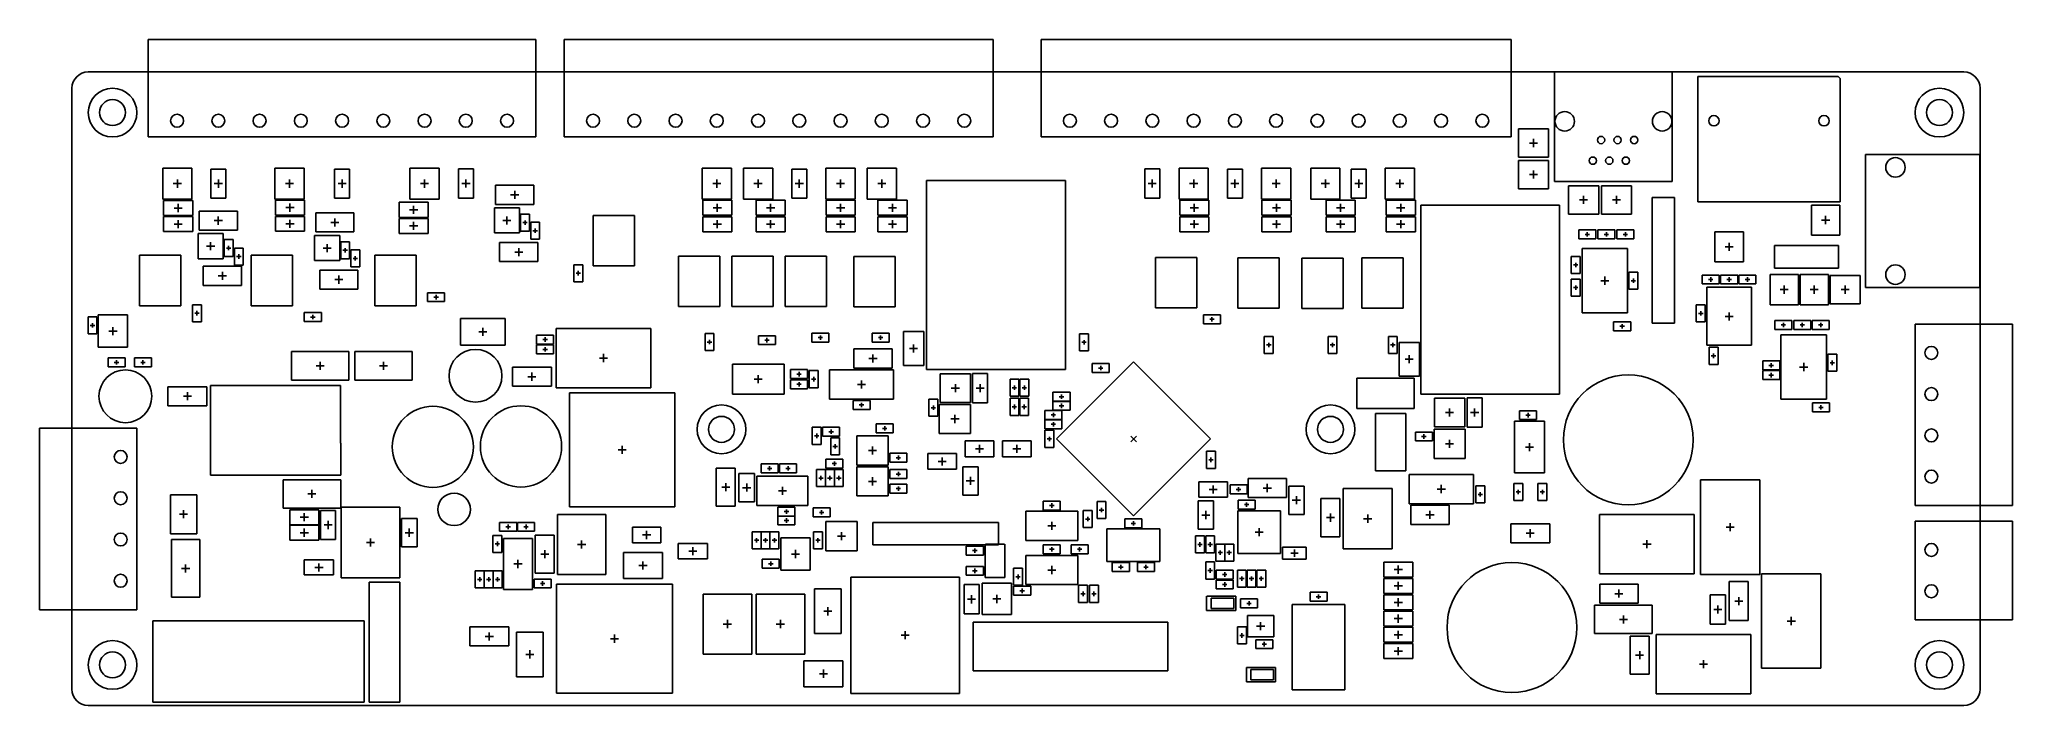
# Model space of a CAD drawing. Extents: x 13 to 256, y 25 to 107.
import ezdxf

# ---------------------------------------------------------------- set-up
doc = ezdxf.new("R2010")
doc.units = 0
doc.layers.add('MECHANICAL1', color=6, linetype='CONTINUOUS')
doc.layers.add('MECHANICAL15', color=56, linetype='CONTINUOUS')

msp = doc.modelspace()

# ---------------------------------------------------------------- linework, layer by layer
at = {"layer": 'MECHANICAL1'}
for p, q in [((19, 103), (250, 103)), ((17, 27), (17, 101)), ((252, 27), (252, 101)), ((19, 25), (250, 25))]:
    msp.add_line(p, q, dxfattribs=at)
for centre, radius in [((22, 98), 3), ((247, 98), 3), ((22, 98), 1.6), ((29.95, 97), 0.8), ((35.03, 97), 0.8), ((40.11, 97), 0.8), ((45.19, 97), 0.8), ((50.27, 97), 0.8), ((55.35, 97), 0.8), ((60.43, 97), 0.8), ((65.51, 97), 0.8), ((70.59, 97), 0.8), ((81.18, 97), 0.8), ((86.26, 97), 0.8), ((91.34, 97), 0.8), ((96.42, 97), 0.8), ((101.5, 97), 0.8), ((106.58, 97), 0.8), ((111.66, 97), 0.8), ((116.74, 97), 0.8), ((121.82, 97), 0.8), ((126.9, 97), 0.8), ((139.9, 97), 0.8), ((144.98, 97), 0.8), ((150.06, 97), 0.8), ((155.14, 97), 0.8), ((160.22, 97), 0.8), ((165.3, 97), 0.8), ((170.38, 97), 0.8), ((175.46, 97), 0.8), ((180.54, 97), 0.8), ((185.62, 97), 0.8), ((190.7, 97), 0.8), ((200.85, 96.92), 1.2), ((212.85, 96.92), 1.2), ((219.22, 97), 0.64), ((232.78, 97), 0.64), ((247, 98), 1.6), ((205.32, 94.62), 0.45), ((207.36, 94.62), 0.45), ((209.4, 94.62), 0.45), ((204.3, 92.08), 0.45), ((206.34, 92.08), 0.45), ((208.38, 92.08), 0.45), ((241.58, 91.25), 1.2), ((241.58, 78.05), 1.2), ((246, 68.42), 0.8), ((246, 63.34), 0.8), ((97, 59), 3), ((172, 59), 3), ((97, 59), 1.6), ((172, 59), 1.6), ((246, 58.26), 0.8), ((23, 55.6), 0.8), ((246, 53.18), 0.8), ((23, 50.52), 0.8), ((23, 45.44), 0.8), ((246, 44.15), 0.8), ((23, 40.36), 0.8), ((246, 39.07), 0.8), ((22, 30), 3), ((22, 30), 1.6), ((247, 30), 3), ((247, 30), 1.6)]:
    msp.add_circle(centre, radius, dxfattribs=at)
for centre, start, end in [((19, 101), 90, 180), ((250, 101), 0, 90), ((19, 27), 180, 270), ((250, 27), 270, 0)]:
    msp.add_arc(centre, 2, start, end, dxfattribs=at)
at = {"layer": 'MECHANICAL15'}
for p, q in [((26.39, 107), (74.13, 107)), ((26.39, 95), (26.39, 107)), ((74.13, 95), (74.13, 107)), ((77.64, 107), (130.44, 107)), ((77.64, 95), (77.64, 107)), ((130.44, 95), (130.44, 107)), ((136.35, 107), (194.24, 107)), ((136.35, 95), (136.35, 107)), ((194.24, 95), (194.24, 107)), ((199.6, 103), (214.1, 103)), ((199.6, 89.5), (199.6, 103)), ((214.1, 89.5), (214.1, 103)), ((217.23, 87), (217.23, 102.45)), ((217.23, 102.45), (234.52, 102.45)), ((234.52, 102.45), (234.77, 102.2)), ((234.77, 87), (234.77, 102.2)), ((26.39, 95), (74.13, 95)), ((77.64, 95), (130.44, 95)), ((136.35, 95), (194.24, 95)), ((195.15, 92.5), (195.15, 96)), ((195.15, 96), (198.85, 96)), ((198.85, 92.5), (198.85, 96)), ((195.15, 92.5), (198.85, 92.5)), ((196.5, 94.25), (197.5, 94.25)), ((197, 93.75), (197, 94.75)), ((237.88, 92.85), (251.98, 92.85)), ((237.88, 92.25), (237.88, 92.85)), ((251.98, 77.15), (251.98, 92.85)), ((28.18, 87.32), (28.18, 91.17)), ((28.18, 91.17), (31.78, 91.17)), ((31.78, 87.32), (31.78, 91.17)), ((34.11, 87.45), (34.11, 91.05)), ((34.11, 91.05), (35.96, 91.05)), ((35.96, 87.45), (35.96, 91.05)), ((42, 87.32), (42, 91.17)), ((42, 91.17), (45.6, 91.17)), ((45.6, 87.32), (45.6, 91.17)), ((49.35, 87.45), (49.35, 91.05)), ((49.35, 91.05), (51.2, 91.05)), ((51.2, 87.45), (51.2, 91.05)), ((58.63, 87.32), (58.63, 91.17)), ((58.63, 91.17), (62.23, 91.17)), ((62.23, 87.32), (62.23, 91.17)), ((64.6, 87.47), (64.6, 91.07)), ((64.6, 91.07), (66.45, 91.07)), ((66.45, 87.47), (66.45, 91.07)), ((94.62, 87.32), (94.62, 91.17)), ((94.62, 91.17), (98.23, 91.17)), ((98.23, 87.32), (98.23, 91.17)), ((99.7, 87.32), (99.7, 91.17)), ((99.7, 91.17), (103.3, 91.17)), ((103.3, 87.32), (103.3, 91.17)), ((105.65, 87.45), (105.65, 91.05)), ((105.65, 91.05), (107.5, 91.05)), ((107.5, 87.45), (107.5, 91.05)), ((109.85, 87.32), (109.85, 91.17)), ((109.85, 91.17), (113.45, 91.17)), ((113.45, 87.32), (113.45, 91.17)), ((114.95, 87.32), (114.95, 91.17)), ((114.95, 91.17), (118.55, 91.17)), ((118.55, 87.32), (118.55, 91.17)), ((149.13, 87.47), (149.13, 91.07)), ((149.13, 91.07), (150.97, 91.07)), ((150.97, 87.47), (150.97, 91.07)), ((153.35, 87.32), (153.35, 91.17)), ((153.35, 91.17), (156.95, 91.17)), ((156.95, 87.32), (156.95, 91.17)), ((159.3, 87.45), (159.3, 91.05)), ((159.3, 91.05), (161.15, 91.05)), ((161.15, 87.45), (161.15, 91.05)), ((163.5, 87.32), (163.5, 91.17)), ((163.5, 91.17), (167.1, 91.17)), ((167.1, 87.32), (167.1, 91.17)), ((169.57, 87.32), (169.57, 91.17)), ((169.57, 91.17), (173.17, 91.17)), ((173.17, 87.32), (173.17, 91.17)), ((174.55, 87.45), (174.55, 91.05)), ((174.55, 91.05), (176.4, 91.05)), ((176.4, 87.45), (176.4, 91.05)), ((178.75, 87.32), (178.75, 91.17)), ((178.75, 91.17), (182.35, 91.17)), ((182.35, 87.32), (182.35, 91.17)), ((195.15, 88.62), (195.15, 92.12)), ((195.15, 92.12), (198.85, 92.12)), ((196.5, 90.38), (197.5, 90.38)), ((197, 89.87), (197, 90.87)), ((198.85, 88.62), (198.85, 92.12)), ((237.88, 76.45), (237.88, 92.25)), ((29.48, 89.25), (30.48, 89.25)), ((29.98, 88.75), (29.98, 89.75)), ((34.53, 89.25), (35.53, 89.25)), ((35.03, 88.75), (35.03, 89.75)), ((43.3, 89.25), (44.3, 89.25)), ((43.8, 88.75), (43.8, 89.75)), ((49.77, 89.25), (50.77, 89.25)), ((50.27, 88.75), (50.27, 89.75)), ((59.93, 89.25), (60.93, 89.25)), ((60.43, 88.75), (60.43, 89.75)), ((65.02, 89.27), (66.03, 89.27)), ((65.52, 88.77), (65.52, 89.77)), ((69.18, 89.05), (73.87, 89.05)), ((69.18, 86.7), (69.18, 89.05)), ((71.03, 87.88), (72.02, 87.88)), ((71.53, 87.37), (71.53, 88.37)), ((73.87, 86.7), (73.87, 89.05)), ((95.92, 89.25), (96.93, 89.25)), ((96.43, 88.75), (96.43, 89.75)), ((101, 89.25), (102, 89.25)), ((101.5, 88.75), (101.5, 89.75)), ((106.08, 89.25), (107.08, 89.25)), ((106.58, 88.75), (106.58, 89.75)), ((111.15, 89.25), (112.15, 89.25)), ((111.65, 88.75), (111.65, 89.75)), ((116.25, 89.25), (117.25, 89.25)), ((116.75, 88.75), (116.75, 89.75)), ((122.25, 66.35), (122.25, 89.63)), ((122.25, 89.63), (139.35, 89.63)), ((139.35, 66.35), (139.35, 89.63)), ((149.55, 89.27), (150.55, 89.27)), ((150.05, 88.77), (150.05, 89.77)), ((154.65, 89.25), (155.65, 89.25)), ((155.15, 88.75), (155.15, 89.75)), ((159.73, 89.25), (160.72, 89.25)), ((160.23, 88.75), (160.23, 89.75)), ((164.8, 89.25), (165.8, 89.25)), ((165.3, 88.75), (165.3, 89.75)), ((170.87, 89.25), (171.87, 89.25)), ((171.37, 88.75), (171.37, 89.75)), ((174.98, 89.25), (175.97, 89.25)), ((175.48, 88.75), (175.48, 89.75)), ((180.05, 89.25), (181.05, 89.25)), ((180.55, 88.75), (180.55, 89.75)), ((195.15, 88.62), (198.85, 88.62)), ((199.6, 89.5), (214.1, 89.5)), ((201.32, 85.5), (201.32, 89)), ((201.32, 89), (205.03, 89)), ((203.17, 86.75), (203.17, 87.75)), ((205.03, 85.5), (205.03, 89)), ((205.38, 85.5), (205.38, 89)), ((205.38, 89), (209.08, 89)), ((207.23, 86.75), (207.23, 87.75)), ((209.08, 85.5), (209.08, 89)), ((211.62, 87.56), (214.38, 87.56)), ((211.62, 72.06), (211.62, 87.56)), ((214.38, 72.06), (214.38, 87.56)), ((28.18, 87.32), (31.78, 87.32)), ((28.28, 87.17), (31.88, 87.17)), ((28.28, 85.33), (28.28, 87.17)), ((28.28, 85.33), (31.88, 85.33)), ((28.28, 85.2), (31.88, 85.2)), ((28.28, 83.35), (28.28, 85.2)), ((29.58, 86.25), (30.58, 86.25)), ((30.08, 85.75), (30.08, 86.75)), ((31.88, 85.33), (31.88, 87.17)), ((31.88, 83.35), (31.88, 85.2)), ((32.67, 85.87), (37.38, 85.87)), ((32.67, 83.52), (32.67, 85.87)), ((34.11, 87.45), (35.96, 87.45)), ((35.02, 84.2), (35.02, 85.2)), ((37.38, 83.52), (37.38, 85.87)), ((42, 87.32), (45.6, 87.32)), ((42.05, 87.22), (45.65, 87.22)), ((42.05, 85.38), (42.05, 87.22)), ((42.05, 85.38), (45.65, 85.38)), ((42.05, 85.22), (45.65, 85.22)), ((42.05, 83.38), (42.05, 85.22)), ((43.35, 86.3), (44.35, 86.3)), ((43.85, 85.8), (43.85, 86.8)), ((45.65, 85.38), (45.65, 87.22)), ((45.65, 83.38), (45.65, 85.22)), ((47.03, 85.65), (51.73, 85.65)), ((47.03, 83.3), (47.03, 85.65)), ((49.35, 87.45), (51.2, 87.45)), ((51.73, 83.3), (51.73, 85.65)), ((57.28, 86.95), (60.88, 86.95)), ((57.28, 85.1), (57.28, 86.95)), ((57.28, 85.1), (60.88, 85.1)), ((58.58, 86.03), (59.58, 86.03)), ((58.63, 87.32), (62.23, 87.32)), ((59.07, 85.53), (59.07, 86.53)), ((60.88, 85.1), (60.88, 86.95)), ((64.6, 87.47), (66.45, 87.47)), ((69.03, 83.18), (69.03, 86.27)), ((69.03, 86.27), (72.12, 86.27)), ((69.18, 86.7), (73.87, 86.7)), ((70.57, 84.23), (70.57, 85.22)), ((72.12, 83.18), (72.12, 86.27)), ((72.25, 85.5), (73.35, 85.5)), ((72.25, 83.4), (72.25, 85.5)), ((73.35, 83.4), (73.35, 85.5)), ((81.18, 79.13), (81.18, 85.33)), ((81.18, 85.33), (86.27, 85.33)), ((86.27, 79.13), (86.27, 85.33)), ((94.62, 87.32), (98.23, 87.32)), ((94.68, 87.2), (98.28, 87.2)), ((94.68, 85.35), (94.68, 87.2)), ((94.68, 85.35), (98.28, 85.35)), ((94.68, 85.18), (98.28, 85.18)), ((94.68, 83.32), (94.68, 85.18)), ((95.98, 86.27), (96.98, 86.27)), ((96.48, 85.78), (96.48, 86.78)), ((98.28, 85.35), (98.28, 87.2)), ((98.28, 83.32), (98.28, 85.18)), ((99.7, 87.32), (103.3, 87.32)), ((101.25, 87.2), (104.85, 87.2)), ((101.25, 85.35), (101.25, 87.2)), ((101.25, 85.35), (104.85, 85.35)), ((101.25, 85.18), (104.85, 85.18)), ((101.25, 83.32), (101.25, 85.18)), ((102.55, 86.27), (103.55, 86.27)), ((103.05, 85.78), (103.05, 86.78)), ((104.85, 85.35), (104.85, 87.2)), ((104.85, 83.32), (104.85, 85.18)), ((105.65, 87.45), (107.5, 87.45)), ((109.85, 87.32), (113.45, 87.32)), ((109.87, 87.2), (113.47, 87.2)), ((109.87, 85.35), (109.87, 87.2)), ((109.87, 85.35), (113.47, 85.35)), ((109.87, 85.18), (113.47, 85.18)), ((109.87, 83.32), (109.87, 85.18)), ((111.17, 86.27), (112.17, 86.27)), ((111.67, 85.78), (111.67, 86.78)), ((113.47, 85.35), (113.47, 87.2)), ((113.47, 83.32), (113.47, 85.18)), ((114.95, 87.32), (118.55, 87.32)), ((116.25, 87.2), (119.85, 87.2)), ((116.25, 85.35), (116.25, 87.2)), ((116.25, 85.35), (119.85, 85.35)), ((116.25, 85.18), (119.85, 85.18)), ((116.25, 83.32), (116.25, 85.18)), ((117.55, 86.27), (118.55, 86.27)), ((118.05, 85.78), (118.05, 86.78)), ((119.85, 85.35), (119.85, 87.2)), ((119.85, 83.32), (119.85, 85.18)), ((149.13, 87.47), (150.97, 87.47)), ((153.35, 87.32), (156.95, 87.32)), ((153.43, 87.2), (157.03, 87.2)), ((153.43, 85.35), (153.43, 87.2)), ((153.43, 85.35), (157.03, 85.35)), ((153.43, 85.18), (157.03, 85.18)), ((153.43, 83.32), (153.43, 85.18)), ((154.73, 86.27), (155.73, 86.27)), ((155.23, 85.78), (155.23, 86.78)), ((157.03, 85.35), (157.03, 87.2)), ((157.03, 83.32), (157.03, 85.18)), ((159.3, 87.45), (161.15, 87.45)), ((163.5, 87.32), (167.1, 87.32)), ((163.55, 87.2), (167.15, 87.2)), ((163.55, 85.35), (163.55, 87.2)), ((163.55, 85.35), (167.15, 85.35)), ((163.55, 85.18), (167.15, 85.18)), ((163.55, 83.32), (163.55, 85.18)), ((164.85, 86.27), (165.85, 86.27)), ((165.35, 85.78), (165.35, 86.78)), ((167.15, 85.35), (167.15, 87.2)), ((167.15, 83.32), (167.15, 85.18)), ((169.57, 87.32), (173.17, 87.32)), ((171.45, 87.2), (175.05, 87.2)), ((171.45, 85.35), (171.45, 87.2)), ((171.45, 85.35), (175.05, 85.35)), ((171.45, 85.18), (175.05, 85.18)), ((171.45, 83.32), (171.45, 85.18)), ((172.75, 86.27), (173.75, 86.27)), ((173.25, 85.78), (173.25, 86.78)), ((174.55, 87.45), (176.4, 87.45)), ((175.05, 85.35), (175.05, 87.2)), ((175.05, 83.32), (175.05, 85.18)), ((178.75, 87.32), (182.35, 87.32)), ((178.85, 87.2), (182.45, 87.2)), ((178.85, 85.35), (178.85, 87.2)), ((178.85, 85.35), (182.45, 85.35)), ((178.85, 85.18), (182.45, 85.18)), ((178.85, 83.32), (178.85, 85.18)), ((180.15, 86.27), (181.15, 86.27)), ((180.65, 85.78), (180.65, 86.78)), ((182.45, 85.35), (182.45, 87.2)), ((182.45, 83.32), (182.45, 85.18)), ((183.12, 63.35), (183.12, 86.62)), ((183.12, 86.62), (200.22, 86.62)), ((200.22, 63.35), (200.22, 86.62)), ((201.32, 85.5), (205.03, 85.5)), ((202.67, 87.25), (203.67, 87.25)), ((205.38, 85.5), (209.08, 85.5)), ((206.73, 87.25), (207.72, 87.25)), ((217.23, 87), (234.77, 87)), ((231.23, 86.62), (234.73, 86.62)), ((231.23, 82.92), (231.23, 86.62)), ((232.98, 84.27), (232.98, 85.27)), ((234.73, 82.92), (234.73, 86.62)), ((28.28, 83.35), (31.88, 83.35)), ((29.58, 84.27), (30.58, 84.27)), ((30.08, 83.78), (30.08, 84.77)), ((32.53, 80), (32.53, 83.1)), ((32.53, 83.1), (35.63, 83.1)), ((32.67, 83.52), (37.38, 83.52)), ((34.53, 84.7), (35.53, 84.7)), ((35.63, 80), (35.63, 83.1)), ((42.05, 83.38), (45.65, 83.38)), ((43.35, 84.3), (44.35, 84.3)), ((43.85, 83.8), (43.85, 84.8)), ((46.88, 79.77), (46.88, 82.87)), ((46.88, 82.87), (49.98, 82.87)), ((47.03, 83.3), (51.73, 83.3)), ((48.88, 84.47), (49.88, 84.47)), ((49.38, 83.97), (49.38, 84.97)), ((49.98, 79.77), (49.98, 82.87)), ((57.28, 84.97), (60.88, 84.97)), ((57.28, 83.13), (57.28, 84.97)), ((57.28, 83.13), (60.88, 83.13)), ((58.58, 84.05), (59.58, 84.05)), ((59.07, 83.55), (59.07, 84.55)), ((60.88, 83.13), (60.88, 84.97)), ((69.03, 83.18), (72.12, 83.18)), ((70.08, 84.72), (71.07, 84.72)), ((72.25, 83.4), (73.35, 83.4)), ((72.53, 84.45), (73.07, 84.45)), ((72.8, 84.17), (72.8, 84.72)), ((73.5, 84.5), (74.6, 84.5)), ((73.5, 82.4), (73.5, 84.5)), ((73.77, 83.45), (74.32, 83.45)), ((74.05, 83.18), (74.05, 83.72)), ((74.6, 82.4), (74.6, 84.5)), ((94.68, 83.32), (98.28, 83.32)), ((95.98, 84.25), (96.98, 84.25)), ((96.48, 83.75), (96.48, 84.75)), ((101.25, 83.32), (104.85, 83.32)), ((102.55, 84.25), (103.55, 84.25)), ((103.05, 83.75), (103.05, 84.75)), ((109.87, 83.32), (113.47, 83.32)), ((111.17, 84.25), (112.17, 84.25)), ((111.67, 83.75), (111.67, 84.75)), ((116.25, 83.32), (119.85, 83.32)), ((117.55, 84.25), (118.55, 84.25)), ((118.05, 83.75), (118.05, 84.75)), ((153.43, 83.32), (157.03, 83.32)), ((154.73, 84.25), (155.73, 84.25)), ((155.23, 83.75), (155.23, 84.75)), ((163.55, 83.32), (167.15, 83.32)), ((164.85, 84.25), (165.85, 84.25)), ((165.35, 83.75), (165.35, 84.75)), ((171.45, 83.32), (175.05, 83.32)), ((172.75, 84.25), (173.75, 84.25)), ((173.25, 83.75), (173.25, 84.75)), ((178.85, 83.32), (182.45, 83.32)), ((180.15, 84.25), (181.15, 84.25)), ((180.65, 83.75), (180.65, 84.75)), ((202.57, 82.45), (202.57, 83.55)), ((202.57, 83.55), (204.68, 83.55)), ((203.35, 83), (203.9, 83)), ((203.63, 82.73), (203.63, 83.27)), ((204.68, 82.45), (204.68, 83.55)), ((204.93, 82.45), (204.93, 83.55)), ((204.93, 83.55), (207.02, 83.55)), ((205.7, 83), (206.25, 83)), ((205.98, 82.73), (205.98, 83.27)), ((207.02, 82.45), (207.02, 83.55)), ((207.27, 82.45), (207.27, 83.55)), ((207.27, 83.55), (209.37, 83.55)), ((208.05, 83), (208.6, 83)), ((208.33, 82.73), (208.33, 83.27)), ((209.37, 82.45), (209.37, 83.55)), ((219.35, 83.32), (222.85, 83.32)), ((219.35, 79.63), (219.35, 83.32)), ((222.85, 79.63), (222.85, 83.32)), ((231.23, 82.92), (234.73, 82.92)), ((232.48, 84.77), (233.48, 84.77)), ((25.3, 80.43), (30.4, 80.43)), ((25.3, 74.22), (25.3, 80.43)), ((30.4, 74.22), (30.4, 80.43)), ((33.58, 81.55), (34.58, 81.55)), ((34.08, 81.05), (34.08, 82.05)), ((35.75, 82.38), (36.85, 82.38)), ((35.75, 80.27), (35.75, 82.38)), ((35.75, 80.27), (36.85, 80.27)), ((36.03, 81.32), (36.58, 81.32)), ((36.3, 81.05), (36.3, 81.6)), ((36.85, 80.27), (36.85, 82.38)), ((37, 81.32), (38.1, 81.32)), ((37, 79.23), (37, 81.32)), ((37.28, 80.27), (37.83, 80.27)), ((37.55, 80), (37.55, 80.55)), ((38.1, 79.23), (38.1, 81.32)), ((39.07, 74.22), (39.07, 80.43)), ((39.07, 80.43), (44.18, 80.43)), ((44.18, 74.22), (44.18, 80.43)), ((47.92, 81.32), (48.93, 81.32)), ((48.43, 80.82), (48.43, 81.82)), ((50.1, 82.1), (51.2, 82.1)), ((50.1, 80), (50.1, 82.1)), ((50.38, 81.05), (50.93, 81.05)), ((50.65, 80.77), (50.65, 81.32)), ((51.2, 80), (51.2, 82.1)), ((51.35, 81.1), (52.45, 81.1)), ((51.35, 79), (51.35, 81.1)), ((51.9, 79.77), (51.9, 80.32)), ((52.45, 79), (52.45, 81.1)), ((54.3, 74.22), (54.3, 80.43)), ((54.3, 80.43), (59.4, 80.43)), ((59.4, 74.22), (59.4, 80.43)), ((69.67, 82), (74.37, 82)), ((69.67, 79.65), (69.67, 82)), ((71.53, 80.82), (72.53, 80.82)), ((72.02, 80.32), (72.02, 81.32)), ((73.5, 82.4), (74.6, 82.4)), ((74.37, 79.65), (74.37, 82)), ((91.7, 74.13), (91.7, 80.32)), ((91.7, 80.32), (96.8, 80.32)), ((96.8, 74.13), (96.8, 80.32)), ((98.28, 74.13), (98.28, 80.32)), ((98.28, 80.32), (103.38, 80.32)), ((103.38, 74.13), (103.38, 80.32)), ((104.85, 74.13), (104.85, 80.32)), ((104.85, 80.32), (109.95, 80.32)), ((109.95, 74.13), (109.95, 80.32)), ((113.28, 74.1), (113.28, 80.3)), ((113.28, 80.3), (118.38, 80.3)), ((118.38, 74.1), (118.38, 80.3)), ((201.65, 78.2), (201.65, 80.3)), ((201.65, 80.3), (202.75, 80.3)), ((202.57, 82.45), (204.68, 82.45)), ((202.75, 78.2), (202.75, 80.3)), ((203, 73.35), (203, 81.25)), ((203, 81.25), (208.6, 81.25)), ((204.93, 82.45), (207.02, 82.45)), ((207.27, 82.45), (209.37, 82.45)), ((208.6, 73.35), (208.6, 81.25)), ((220.6, 81.48), (221.6, 81.48)), ((221.1, 80.98), (221.1, 81.97)), ((226.68, 81.65), (234.57, 81.65)), ((226.68, 78.85), (226.68, 81.65)), ((234.57, 78.85), (234.57, 81.65)), ((32.53, 80), (35.63, 80)), ((33.18, 79.08), (37.88, 79.08)), ((33.18, 76.73), (33.18, 79.08)), ((35.02, 77.9), (36.03, 77.9)), ((35.53, 77.4), (35.53, 78.4)), ((37, 79.23), (38.1, 79.23)), ((37.88, 76.73), (37.88, 79.08)), ((46.88, 79.77), (49.98, 79.77)), ((47.53, 78.6), (52.23, 78.6)), ((47.53, 76.25), (47.53, 78.6)), ((49.88, 76.92), (49.88, 77.93)), ((50.1, 80), (51.2, 80)), ((51.35, 79), (52.45, 79)), ((51.63, 80.05), (52.18, 80.05)), ((52.23, 76.25), (52.23, 78.6)), ((69.67, 79.65), (74.37, 79.65)), ((78.8, 77.18), (78.8, 79.27)), ((78.8, 79.27), (79.9, 79.27)), ((79.08, 78.23), (79.63, 78.23)), ((79.35, 77.95), (79.35, 78.5)), ((79.9, 77.18), (79.9, 79.27)), ((81.18, 79.13), (86.27, 79.13)), ((150.45, 73.95), (150.45, 80.15)), ((150.45, 80.15), (155.55, 80.15)), ((155.55, 73.95), (155.55, 80.15)), ((160.58, 73.9), (160.58, 80.1)), ((160.58, 80.1), (165.68, 80.1)), ((165.68, 73.9), (165.68, 80.1)), ((168.47, 73.87), (168.47, 80.07)), ((168.47, 80.07), (173.57, 80.07)), ((173.57, 73.87), (173.57, 80.07)), ((175.85, 73.9), (175.85, 80.1)), ((175.85, 80.1), (180.95, 80.1)), ((180.95, 73.9), (180.95, 80.1)), ((201.65, 78.2), (202.75, 78.2)), ((201.93, 79.25), (202.48, 79.25)), ((202.2, 78.97), (202.2, 79.52)), ((205.8, 76.8), (205.8, 77.8)), ((208.75, 78.35), (209.85, 78.35)), ((208.75, 76.25), (208.75, 78.35)), ((209.85, 76.25), (209.85, 78.35)), ((217.78, 78), (219.88, 78)), ((217.78, 76.9), (217.78, 78)), ((219.35, 79.63), (222.85, 79.63)), ((219.88, 76.9), (219.88, 78)), ((220.05, 78), (222.15, 78)), ((220.05, 76.9), (220.05, 78)), ((222.15, 76.9), (222.15, 78)), ((222.3, 78), (224.4, 78)), ((222.3, 76.9), (222.3, 78)), ((224.4, 76.9), (224.4, 78)), ((226.13, 78.05), (229.63, 78.05)), ((226.13, 74.35), (226.13, 78.05)), ((226.68, 78.85), (234.57, 78.85)), ((229.63, 74.35), (229.63, 78.05)), ((229.83, 78.05), (233.33, 78.05)), ((229.83, 74.35), (229.83, 78.05)), ((233.33, 74.35), (233.33, 78.05)), ((233.53, 74.45), (233.53, 77.95)), ((233.53, 77.95), (237.23, 77.95)), ((237.23, 74.45), (237.23, 77.95)), ((33.18, 76.73), (37.88, 76.73)), ((47.53, 76.25), (52.23, 76.25)), ((49.38, 77.43), (50.38, 77.43)), ((60.8, 75.82), (62.9, 75.82)), ((60.8, 74.73), (60.8, 75.82)), ((61.85, 75), (61.85, 75.55)), ((62.9, 74.73), (62.9, 75.82)), ((78.8, 77.18), (79.9, 77.18)), ((201.65, 75.4), (201.65, 77.5)), ((201.65, 77.5), (202.75, 77.5)), ((201.65, 75.4), (202.75, 75.4)), ((201.93, 76.45), (202.48, 76.45)), ((202.2, 76.18), (202.2, 76.73)), ((202.75, 75.4), (202.75, 77.5)), ((205.3, 77.3), (206.3, 77.3)), ((208.75, 76.25), (209.85, 76.25)), ((209.02, 77.3), (209.57, 77.3)), ((209.3, 77.02), (209.3, 77.57)), ((217.78, 76.9), (219.88, 76.9)), ((218.34, 76.5), (223.84, 76.5)), ((218.34, 69.35), (218.34, 76.5)), ((218.55, 77.45), (219.1, 77.45)), ((218.83, 77.18), (218.83, 77.73)), ((220.05, 76.9), (222.15, 76.9)), ((220.83, 77.45), (221.38, 77.45)), ((221.1, 77.18), (221.1, 77.73)), ((222.3, 76.9), (224.4, 76.9)), ((223.08, 77.45), (223.63, 77.45)), ((223.35, 77.18), (223.35, 77.73)), ((223.84, 69.35), (223.84, 76.5)), ((227.38, 76.2), (228.38, 76.2)), ((227.88, 75.7), (227.88, 76.7)), ((231.08, 76.2), (232.08, 76.2)), ((231.58, 75.7), (231.58, 76.7)), ((234.88, 76.2), (235.87, 76.2)), ((235.38, 75.7), (235.38, 76.7)), ((237.88, 76.45), (251.88, 76.45)), ((251.88, 76.45), (251.98, 76.45)), ((251.98, 76.45), (251.98, 77.15)), ((20.25, 73.1), (23.85, 73.1)), ((20.25, 69.1), (20.25, 73.1)), ((23.85, 69.1), (23.85, 73.1)), ((25.3, 74.22), (30.4, 74.22)), ((31.85, 74.35), (32.95, 74.35)), ((31.85, 72.25), (31.85, 74.35)), ((32.13, 73.3), (32.67, 73.3)), ((32.4, 73.03), (32.4, 73.58)), ((32.95, 72.25), (32.95, 74.35)), ((39.07, 74.22), (44.18, 74.22)), ((45.62, 73.37), (47.72, 73.37)), ((45.62, 72.28), (45.62, 73.37)), ((46.67, 72.55), (46.67, 73.1)), ((47.72, 72.28), (47.72, 73.37)), ((54.3, 74.22), (59.4, 74.22)), ((60.8, 74.73), (62.9, 74.73)), ((61.57, 75.27), (62.13, 75.27)), ((91.7, 74.13), (96.8, 74.13)), ((98.28, 74.13), (103.38, 74.13)), ((104.85, 74.13), (109.95, 74.13)), ((113.28, 74.1), (118.38, 74.1)), ((150.45, 73.95), (155.55, 73.95)), ((156.35, 73.1), (158.45, 73.1)), ((156.35, 72), (156.35, 73.1)), ((158.45, 72), (158.45, 73.1)), ((160.58, 73.9), (165.68, 73.9)), ((168.47, 73.87), (173.57, 73.87)), ((175.85, 73.9), (180.95, 73.9)), ((203, 73.35), (208.6, 73.35)), ((217.05, 74.32), (218.15, 74.32)), ((217.05, 72.23), (217.05, 74.32)), ((217.33, 73.27), (217.88, 73.27)), ((217.6, 73), (217.6, 73.55)), ((218.15, 72.23), (218.15, 74.32)), ((220.59, 72.9), (221.59, 72.9)), ((221.09, 72.4), (221.09, 73.4)), ((226.13, 74.35), (229.63, 74.35)), ((229.83, 74.35), (233.33, 74.35)), ((233.53, 74.45), (237.23, 74.45)), ((18.98, 72.85), (20.08, 72.85)), ((18.98, 70.75), (18.98, 72.85)), ((18.98, 70.75), (20.08, 70.75)), ((19.25, 71.8), (19.8, 71.8)), ((19.53, 71.53), (19.53, 72.08)), ((20.08, 70.75), (20.08, 72.85)), ((21.55, 71.1), (22.55, 71.1)), ((22.05, 70.6), (22.05, 71.6)), ((31.85, 72.25), (32.95, 72.25)), ((45.62, 72.28), (47.72, 72.28)), ((46.4, 72.83), (46.95, 72.83)), ((64.85, 69.35), (64.85, 72.65)), ((64.85, 72.65), (70.35, 72.65)), ((67.1, 71), (68.1, 71)), ((67.6, 70.5), (67.6, 71.5)), ((70.35, 69.35), (70.35, 72.65)), ((74.22, 70.6), (76.32, 70.6)), ((74.22, 69.5), (74.22, 70.6)), ((76.32, 69.5), (76.32, 70.6)), ((76.65, 64.13), (76.65, 71.43)), ((76.65, 71.43), (88.3, 71.43)), ((88.3, 64.13), (88.3, 71.43)), ((94.98, 68.7), (94.98, 70.8)), ((94.98, 70.8), (96.07, 70.8)), ((96.07, 68.7), (96.07, 70.8)), ((101.55, 70.52), (103.65, 70.52)), ((101.55, 69.43), (101.55, 70.52)), ((103.65, 69.43), (103.65, 70.52)), ((108.13, 70.85), (110.23, 70.85)), ((108.13, 69.75), (108.13, 70.85)), ((109.18, 70.03), (109.18, 70.57)), ((110.23, 69.75), (110.23, 70.85)), ((115.55, 69.75), (115.55, 70.85)), ((115.55, 70.85), (117.65, 70.85)), ((116.6, 70.03), (116.6, 70.57)), ((117.65, 69.75), (117.65, 70.85)), ((119.4, 66.87), (119.4, 71.03)), ((119.4, 71.03), (121.9, 71.03)), ((121.9, 66.87), (121.9, 71.03)), ((141.1, 70.78), (142.2, 70.78)), ((141.1, 68.68), (141.1, 70.78)), ((142.2, 68.68), (142.2, 70.78)), ((156.35, 72), (158.45, 72)), ((157.13, 72.55), (157.68, 72.55)), ((157.4, 72.28), (157.4, 72.83)), ((206.87, 71.15), (206.87, 72.25)), ((206.87, 72.25), (208.97, 72.25)), ((206.87, 71.15), (208.97, 71.15)), ((207.65, 71.7), (208.2, 71.7)), ((207.93, 71.43), (207.93, 71.97)), ((208.97, 71.15), (208.97, 72.25)), ((211.62, 72.06), (214.38, 72.06)), ((217.05, 72.23), (218.15, 72.23)), ((226.72, 71.3), (226.72, 72.4)), ((226.72, 72.4), (228.83, 72.4)), ((226.72, 71.3), (228.83, 71.3)), ((227.48, 62.72), (227.48, 70.62)), ((227.48, 70.62), (233.07, 70.62)), ((227.5, 71.85), (228.05, 71.85)), ((227.78, 71.57), (227.78, 72.12)), ((228.83, 71.3), (228.83, 72.4)), ((229.05, 71.3), (229.05, 72.4)), ((229.05, 72.4), (231.15, 72.4)), ((229.05, 71.3), (231.15, 71.3)), ((229.83, 71.85), (230.38, 71.85)), ((230.1, 71.57), (230.1, 72.12)), ((231.15, 71.3), (231.15, 72.4)), ((231.33, 71.3), (231.33, 72.4)), ((231.33, 72.4), (233.43, 72.4)), ((231.33, 71.3), (233.43, 71.3)), ((232.1, 71.85), (232.65, 71.85)), ((232.38, 71.57), (232.38, 72.12)), ((233.07, 62.72), (233.07, 70.62)), ((233.43, 71.3), (233.43, 72.4)), ((244, 49.64), (244, 71.97)), ((244, 71.97), (256, 71.97)), ((256, 49.64), (256, 71.97)), ((20.25, 69.1), (23.85, 69.1)), ((44.02, 65.07), (44.02, 68.57)), ((44.02, 68.57), (51.12, 68.57)), ((51.12, 65.07), (51.12, 68.57)), ((51.82, 65.07), (51.82, 68.57)), ((51.82, 68.57), (58.92, 68.57)), ((58.92, 65.07), (58.92, 68.57)), ((64.85, 69.35), (70.35, 69.35)), ((74.22, 69.5), (76.32, 69.5)), ((74.22, 69.4), (76.32, 69.4)), ((74.22, 68.3), (74.22, 69.4)), ((74.22, 68.3), (76.32, 68.3)), ((75, 70.05), (75.55, 70.05)), ((75, 68.85), (75.55, 68.85)), ((75.27, 69.78), (75.27, 70.33)), ((75.27, 68.57), (75.27, 69.13)), ((76.32, 68.3), (76.32, 69.4)), ((82.47, 67.28), (82.47, 68.28)), ((94.98, 68.7), (96.07, 68.7)), ((95.25, 69.75), (95.8, 69.75)), ((95.53, 69.48), (95.53, 70.03)), ((101.55, 69.43), (103.65, 69.43)), ((102.33, 69.98), (102.88, 69.98)), ((102.6, 69.7), (102.6, 70.25)), ((108.13, 69.75), (110.23, 69.75)), ((108.9, 70.3), (109.45, 70.3)), ((113.3, 68.9), (118, 68.9)), ((113.3, 66.55), (113.3, 68.9)), ((115.55, 69.75), (117.65, 69.75)), ((115.65, 67.22), (115.65, 68.22)), ((116.33, 70.3), (116.88, 70.3)), ((118, 66.55), (118, 68.9)), ((120.15, 68.95), (121.15, 68.95)), ((120.65, 68.45), (120.65, 69.45)), ((141.1, 68.68), (142.2, 68.68)), ((141.38, 69.73), (141.92, 69.73)), ((141.65, 69.45), (141.65, 70)), ((163.85, 68.35), (163.85, 70.45)), ((163.85, 70.45), (164.95, 70.45)), ((163.85, 68.35), (164.95, 68.35)), ((164.13, 69.4), (164.68, 69.4)), ((164.4, 69.13), (164.4, 69.67)), ((164.95, 68.35), (164.95, 70.45)), ((171.7, 68.35), (171.7, 70.45)), ((171.7, 70.45), (172.8, 70.45)), ((171.7, 68.35), (172.8, 68.35)), ((171.98, 69.4), (172.52, 69.4)), ((172.25, 69.13), (172.25, 69.67)), ((172.8, 68.35), (172.8, 70.45)), ((179.13, 68.35), (179.13, 70.45)), ((179.13, 70.45), (180.23, 70.45)), ((179.13, 68.35), (180.23, 68.35)), ((179.4, 69.4), (179.95, 69.4)), ((179.68, 69.13), (179.68, 69.67)), ((180.23, 68.35), (180.23, 70.45)), ((180.45, 65.55), (180.45, 69.7)), ((180.45, 69.7), (182.95, 69.7)), ((181.7, 67.13), (181.7, 68.12)), ((182.95, 65.55), (182.95, 69.7)), ((218.34, 69.35), (223.84, 69.35)), ((218.63, 69.1), (219.73, 69.1)), ((218.63, 67), (218.63, 69.1)), ((218.9, 68.05), (219.45, 68.05)), ((219.18, 67.78), (219.18, 68.33)), ((219.73, 67), (219.73, 69.1)), ((233.25, 68.25), (234.35, 68.25)), ((233.25, 66.15), (233.25, 68.25)), ((234.35, 66.15), (234.35, 68.25)), ((21.45, 67.8), (23.55, 67.8)), ((21.45, 66.7), (21.45, 67.8)), ((21.45, 66.7), (23.55, 66.7)), ((22.22, 67.25), (22.77, 67.25)), ((22.5, 66.98), (22.5, 67.53)), ((23.55, 66.7), (23.55, 67.8)), ((24.7, 67.8), (26.8, 67.8)), ((24.7, 66.7), (24.7, 67.8)), ((24.7, 66.7), (26.8, 66.7)), ((25.48, 67.25), (26.03, 67.25)), ((25.75, 66.98), (25.75, 67.53)), ((26.8, 66.7), (26.8, 67.8)), ((47.07, 66.82), (48.07, 66.82)), ((47.57, 66.32), (47.57, 67.32)), ((54.87, 66.82), (55.87, 66.82)), ((55.37, 66.32), (55.37, 67.32)), ((71.25, 66.65), (76.05, 66.65)), ((71.25, 64.3), (71.25, 66.65)), ((73.65, 64.98), (73.65, 65.98)), ((76.05, 64.3), (76.05, 66.65)), ((81.97, 67.78), (82.97, 67.78)), ((98.35, 67.03), (104.7, 67.03)), ((98.35, 63.33), (98.35, 67.03)), ((101.52, 64.68), (101.52, 65.68)), ((104.7, 63.33), (104.7, 67.03)), ((105.5, 65.25), (105.5, 66.35)), ((105.5, 66.35), (107.6, 66.35)), ((106.27, 65.8), (106.82, 65.8)), ((106.55, 65.52), (106.55, 66.07)), ((107.6, 65.25), (107.6, 66.35)), ((107.8, 64.13), (107.8, 66.23)), ((107.8, 66.23), (108.9, 66.23)), ((108.9, 64.13), (108.9, 66.23)), ((110.3, 66.32), (118.2, 66.32)), ((110.3, 62.72), (110.3, 66.32)), ((113.3, 66.55), (118, 66.55)), ((115.15, 67.72), (116.15, 67.72)), ((118.2, 62.72), (118.2, 66.32)), ((119.4, 66.87), (121.9, 66.87)), ((122.25, 66.35), (139.35, 66.35)), ((123.92, 65.82), (127.67, 65.82)), ((123.92, 62.32), (123.92, 65.82)), ((127.67, 62.32), (127.67, 65.82)), ((127.92, 62.27), (127.92, 65.88)), ((127.92, 65.88), (129.77, 65.88)), ((129.77, 62.27), (129.77, 65.88)), ((138.27, 57.82), (147.75, 67.3)), ((142.65, 66), (142.65, 67.1)), ((142.65, 67.1), (144.75, 67.1)), ((142.65, 66), (144.75, 66)), ((143.42, 66.55), (143.98, 66.55)), ((143.7, 66.28), (143.7, 66.82)), ((144.75, 66), (144.75, 67.1)), ((147.75, 67.3), (157.23, 57.82)), ((181.2, 67.63), (182.2, 67.63)), ((218.63, 67), (219.73, 67)), ((225.23, 67.42), (227.33, 67.42)), ((225.23, 66.32), (225.23, 67.42)), ((225.23, 66.32), (227.33, 66.32)), ((225.23, 66.23), (227.33, 66.23)), ((225.23, 65.13), (225.23, 66.23)), ((226, 66.87), (226.55, 66.87)), ((226, 65.68), (226.55, 65.68)), ((226.28, 66.6), (226.28, 67.15)), ((226.28, 65.4), (226.28, 65.95)), ((227.33, 66.32), (227.33, 67.42)), ((227.33, 65.13), (227.33, 66.23)), ((229.77, 66.67), (230.77, 66.67)), ((230.28, 66.17), (230.28, 67.17)), ((233.25, 66.15), (234.35, 66.15)), ((233.53, 67.2), (234.08, 67.2)), ((233.8, 66.92), (233.8, 67.47)), ((28.82, 64.25), (33.62, 64.25)), ((28.82, 61.9), (28.82, 64.25)), ((31.22, 62.58), (31.22, 63.57)), ((33.62, 61.9), (33.62, 64.25)), ((34.08, 64.32), (34.08, 64.38)), ((34.08, 64.38), (50.08, 64.38)), ((34.08, 53.38), (34.08, 64.32)), ((44.02, 65.07), (51.12, 65.07)), ((50.08, 57.32), (50.08, 64.38)), ((51.82, 65.07), (58.92, 65.07)), ((71.25, 64.3), (76.05, 64.3)), ((73.15, 65.48), (74.15, 65.48)), ((76.65, 64.13), (88.3, 64.13)), ((78.27, 63.48), (91.27, 63.48)), ((78.27, 49.47), (78.27, 63.48)), ((91.27, 49.47), (91.27, 63.48)), ((98.35, 63.33), (104.7, 63.33)), ((101.02, 65.18), (102.02, 65.18)), ((105.5, 65.25), (107.6, 65.25)), ((105.5, 64), (105.5, 65.1)), ((105.5, 65.1), (107.6, 65.1)), ((105.5, 64), (107.6, 64)), ((106.27, 64.55), (106.82, 64.55)), ((106.55, 64.27), (106.55, 64.82)), ((107.6, 64), (107.6, 65.1)), ((107.8, 64.13), (108.9, 64.13)), ((108.08, 65.18), (108.63, 65.18)), ((108.35, 64.9), (108.35, 65.45)), ((113.75, 64.52), (114.75, 64.52)), ((114.25, 64.02), (114.25, 65.02)), ((125.3, 64.07), (126.3, 64.07)), ((125.8, 63.57), (125.8, 64.57)), ((128.35, 64.07), (129.35, 64.07)), ((128.85, 63.57), (128.85, 64.57)), ((132.53, 63.07), (132.53, 65.18)), ((132.53, 65.18), (133.62, 65.18)), ((132.8, 64.13), (133.35, 64.13)), ((133.07, 63.85), (133.07, 64.4)), ((133.62, 63.07), (133.62, 65.18)), ((133.75, 63.07), (133.75, 65.18)), ((133.75, 65.18), (134.85, 65.18)), ((134.03, 64.13), (134.58, 64.13)), ((134.3, 63.85), (134.3, 64.4)), ((134.85, 63.07), (134.85, 65.18)), ((137.82, 62.47), (137.82, 63.57)), ((137.82, 63.57), (139.93, 63.57)), ((138.88, 62.75), (138.88, 63.3)), ((139.93, 62.47), (139.93, 63.57)), ((175.25, 65.3), (182.3, 65.3)), ((175.25, 61.55), (175.25, 65.3)), ((180.45, 65.55), (182.95, 65.55)), ((182.3, 61.55), (182.3, 65.3)), ((183.12, 63.35), (200.22, 63.35)), ((225.23, 65.13), (227.33, 65.13)), ((28.82, 61.9), (33.62, 61.9)), ((30.72, 63.07), (31.72, 63.07)), ((110.3, 62.72), (118.2, 62.72)), ((113.2, 62.55), (115.3, 62.55)), ((113.2, 61.45), (113.2, 62.55)), ((113.2, 61.45), (115.3, 61.45)), ((113.97, 62), (114.52, 62)), ((114.25, 61.72), (114.25, 62.27)), ((115.3, 61.45), (115.3, 62.55)), ((122.55, 62.72), (123.65, 62.72)), ((122.55, 60.62), (122.55, 62.72)), ((122.82, 61.67), (123.37, 61.67)), ((123.1, 61.4), (123.1, 61.95)), ((123.65, 60.62), (123.65, 62.72)), ((123.82, 62.08), (127.67, 62.08)), ((123.82, 58.48), (123.82, 62.08)), ((123.92, 62.32), (127.67, 62.32)), ((125.75, 59.78), (125.75, 60.78)), ((127.67, 58.48), (127.67, 62.08)), ((127.92, 62.27), (129.77, 62.27)), ((132.53, 63.07), (133.62, 63.07)), ((132.53, 62.82), (133.62, 62.82)), ((132.53, 60.72), (132.53, 62.82)), ((132.8, 61.77), (133.35, 61.77)), ((133.07, 61.5), (133.07, 62.05)), ((133.62, 60.72), (133.62, 62.82)), ((133.73, 62.82), (134.82, 62.82)), ((133.73, 60.72), (133.73, 62.82)), ((133.75, 63.07), (134.85, 63.07)), ((134, 61.77), (134.55, 61.77)), ((134.27, 61.5), (134.27, 62.05)), ((134.82, 60.72), (134.82, 62.82)), ((136.82, 60.23), (136.82, 61.32)), ((136.82, 61.32), (138.93, 61.32)), ((137.6, 60.78), (138.15, 60.78)), ((137.82, 62.47), (139.93, 62.47)), ((137.82, 61.35), (137.82, 62.45)), ((137.82, 62.45), (139.93, 62.45)), ((137.82, 61.35), (139.93, 61.35)), ((137.88, 60.5), (137.88, 61.05)), ((138.6, 63.02), (139.15, 63.02)), ((138.6, 61.9), (139.15, 61.9)), ((138.88, 61.62), (138.88, 62.17)), ((138.93, 60.23), (138.93, 61.32)), ((139.93, 61.35), (139.93, 62.45)), ((175.25, 61.55), (182.3, 61.55)), ((177.55, 53.9), (177.55, 60.95)), ((177.55, 60.95), (181.3, 60.95)), ((181.3, 53.9), (181.3, 60.95)), ((184.8, 62.82), (188.55, 62.82)), ((184.8, 59.32), (184.8, 62.82)), ((186.17, 61.07), (187.17, 61.07)), ((186.67, 60.57), (186.67, 61.57)), ((188.55, 59.32), (188.55, 62.82)), ((188.82, 59.27), (188.82, 62.87)), ((188.82, 62.87), (190.67, 62.87)), ((189.25, 61.07), (190.25, 61.07)), ((189.75, 60.57), (189.75, 61.57)), ((190.67, 59.27), (190.67, 62.87)), ((195.28, 61.3), (197.38, 61.3)), ((195.28, 60.2), (195.28, 61.3)), ((196.33, 60.47), (196.33, 61.02)), ((197.38, 60.2), (197.38, 61.3)), ((227.48, 62.72), (233.07, 62.72)), ((231.35, 61.15), (231.35, 62.25)), ((231.35, 62.25), (233.45, 62.25)), ((231.35, 61.15), (233.45, 61.15)), ((232.13, 61.7), (232.68, 61.7)), ((232.4, 61.43), (232.4, 61.97)), ((233.45, 61.15), (233.45, 62.25)), ((13, 59.14), (25, 59.14)), ((13, 36.8), (13, 59.14)), ((25, 36.8), (25, 59.14)), ((108.18, 59.25), (109.28, 59.25)), ((108.18, 57.15), (108.18, 59.25)), ((108.73, 57.93), (108.73, 58.48)), ((109.28, 57.15), (109.28, 59.25)), ((109.45, 59.25), (111.55, 59.25)), ((109.45, 58.15), (109.45, 59.25)), ((110.23, 58.7), (110.78, 58.7)), ((110.5, 58.43), (110.5, 58.98)), ((111.55, 58.15), (111.55, 59.25)), ((116.05, 58.58), (116.05, 59.67)), ((116.05, 59.67), (118.15, 59.67)), ((116.05, 58.58), (118.15, 58.58)), ((116.82, 59.12), (117.37, 59.12)), ((117.1, 58.85), (117.1, 59.4)), ((118.15, 58.58), (118.15, 59.67)), ((122.55, 60.62), (123.65, 60.62)), ((123.82, 58.48), (127.67, 58.48)), ((125.25, 60.28), (126.25, 60.28)), ((132.53, 60.72), (133.62, 60.72)), ((133.73, 60.72), (134.82, 60.72)), ((136.82, 60.23), (138.93, 60.23)), ((136.82, 59.07), (136.82, 60.17)), ((136.82, 60.17), (138.93, 60.17)), ((136.82, 59.07), (138.93, 59.07)), ((136.82, 58.88), (137.92, 58.88)), ((136.82, 56.77), (136.82, 58.88)), ((137.6, 59.63), (138.15, 59.63)), ((137.88, 59.35), (137.88, 59.9)), ((137.92, 56.77), (137.92, 58.88)), ((138.93, 59.07), (138.93, 60.17)), ((182.45, 57.58), (182.45, 58.67)), ((182.45, 58.67), (184.55, 58.67)), ((183.5, 57.85), (183.5, 58.4)), ((184.55, 57.58), (184.55, 58.67)), ((184.75, 59.03), (188.6, 59.03)), ((184.75, 55.42), (184.75, 59.03)), ((184.8, 59.32), (188.55, 59.32)), ((188.6, 55.42), (188.6, 59.03)), ((188.82, 59.27), (190.67, 59.27)), ((194.65, 53.65), (194.65, 60)), ((194.65, 60), (198.35, 60)), ((195.28, 60.2), (197.38, 60.2)), ((196.05, 60.75), (196.6, 60.75)), ((198.35, 53.65), (198.35, 60)), ((50.08, 57.32), (50.1, 57.3)), ((50.1, 53.38), (50.1, 57.3)), ((84.27, 56.48), (85.27, 56.48)), ((84.77, 55.98), (84.77, 56.98)), ((108.18, 57.15), (109.28, 57.15)), ((108.45, 58.2), (109, 58.2)), ((109.45, 58.15), (111.55, 58.15)), ((110.45, 57.95), (111.55, 57.95)), ((110.45, 55.85), (110.45, 57.95)), ((110.73, 56.9), (111.27, 56.9)), ((111, 56.63), (111, 57.18)), ((111.55, 55.85), (111.55, 57.95)), ((113.68, 58.2), (117.53, 58.2)), ((113.68, 54.6), (113.68, 58.2)), ((115.1, 56.4), (116.1, 56.4)), ((115.6, 55.9), (115.6, 56.9)), ((117.53, 54.6), (117.53, 58.2)), ((117.73, 56.05), (119.83, 56.05)), ((117.73, 54.95), (117.73, 56.05)), ((119.83, 54.95), (119.83, 56.05)), ((122.4, 56.03), (125.95, 56.03)), ((122.4, 54.08), (122.4, 56.03)), ((125.95, 54.08), (125.95, 56.03)), ((127, 57.58), (130.55, 57.58)), ((127, 55.63), (127, 57.58)), ((128.28, 56.6), (129.28, 56.6)), ((128.78, 56.1), (128.78, 57.1)), ((130.55, 55.63), (130.55, 57.58)), ((131.6, 57.58), (135.15, 57.58)), ((131.6, 55.63), (131.6, 57.58)), ((132.88, 56.6), (133.88, 56.6)), ((133.38, 56.1), (133.38, 57.1)), ((135.15, 55.63), (135.15, 57.58)), ((136.82, 56.77), (137.92, 56.77)), ((137.1, 57.82), (137.65, 57.82)), ((137.38, 57.55), (137.38, 58.1)), ((138.27, 57.82), (147.75, 48.35)), ((147.4, 57.47), (148.1, 58.18)), ((147.4, 58.18), (148.1, 57.47)), ((147.75, 48.35), (157.23, 57.82)), ((156.73, 56.3), (157.83, 56.3)), ((156.73, 54.2), (156.73, 56.3)), ((157.83, 54.2), (157.83, 56.3)), ((182.45, 57.58), (184.55, 57.58)), ((183.22, 58.12), (183.77, 58.12)), ((186.17, 57.22), (187.17, 57.22)), ((186.67, 56.72), (186.67, 57.73)), ((196, 56.82), (197, 56.82)), ((196.5, 56.32), (196.5, 57.32)), ((96.35, 49.53), (96.35, 54.23)), ((96.35, 54.23), (98.7, 54.23)), ((98.7, 49.53), (98.7, 54.23)), ((99.15, 53.58), (101.05, 53.58)), ((99.15, 50.08), (99.15, 53.58)), ((101.05, 50.08), (101.05, 53.58)), ((101.87, 53.65), (101.87, 54.75)), ((101.87, 54.75), (103.98, 54.75)), ((101.87, 53.65), (103.98, 53.65)), ((102.65, 54.2), (103.2, 54.2)), ((102.93, 53.93), (102.93, 54.48)), ((103.98, 53.65), (103.98, 54.75)), ((104.15, 53.65), (104.15, 54.75)), ((104.15, 54.75), (106.25, 54.75)), ((104.15, 53.65), (106.25, 53.65)), ((104.92, 54.2), (105.47, 54.2)), ((105.2, 53.93), (105.2, 54.48)), ((106.25, 53.65), (106.25, 54.75)), ((108.7, 51.95), (108.7, 54.05)), ((108.7, 54.05), (109.8, 54.05)), ((109.8, 54.05), (110.9, 54.05)), ((109.8, 51.95), (109.8, 54.05)), ((109.8, 51.95), (109.8, 54.05)), ((109.85, 55.33), (111.95, 55.33)), ((109.85, 54.23), (109.85, 55.33)), ((109.85, 54.23), (111.95, 54.23)), ((110.45, 55.85), (111.55, 55.85)), ((110.62, 54.78), (111.17, 54.78)), ((110.9, 54.5), (110.9, 55.05)), ((110.9, 51.95), (110.9, 54.05)), ((110.9, 54.05), (112, 54.05)), ((110.9, 51.95), (110.9, 54.05)), ((111.95, 54.23), (111.95, 55.33)), ((112, 51.95), (112, 54.05)), ((113.68, 54.6), (117.53, 54.6)), ((113.68, 54.4), (117.53, 54.4)), ((113.68, 50.8), (113.68, 54.4)), ((117.53, 50.8), (117.53, 54.4)), ((117.73, 54.95), (119.83, 54.95)), ((117.73, 52.95), (117.73, 54.05)), ((117.73, 54.05), (119.83, 54.05)), ((118.5, 55.5), (119.05, 55.5)), ((118.5, 53.5), (119.05, 53.5)), ((118.78, 55.23), (118.78, 55.78)), ((118.78, 53.23), (118.78, 53.77)), ((119.83, 52.95), (119.83, 54.05)), ((122.4, 54.08), (125.95, 54.08)), ((123.68, 55.05), (124.68, 55.05)), ((124.18, 54.55), (124.18, 55.55)), ((126.7, 54.4), (128.6, 54.4)), ((126.7, 50.9), (126.7, 54.4)), ((127, 55.63), (130.55, 55.63)), ((128.6, 50.9), (128.6, 54.4)), ((131.6, 55.63), (135.15, 55.63)), ((156.73, 54.2), (157.83, 54.2)), ((157, 55.25), (157.55, 55.25)), ((157.28, 54.98), (157.28, 55.53)), ((177.55, 53.9), (181.3, 53.9)), ((184.75, 55.42), (188.6, 55.42)), ((194.65, 53.65), (198.35, 53.65)), ((34.08, 53.38), (50.1, 53.38)), ((43, 49.3), (43, 52.8)), ((43, 52.8), (50.1, 52.8)), ((46.05, 51.05), (47.05, 51.05)), ((46.55, 50.55), (46.55, 51.55)), ((50.1, 49.3), (50.1, 52.8)), ((97.03, 51.87), (98.03, 51.87)), ((97.53, 51.38), (97.53, 52.38)), ((99.6, 51.82), (100.6, 51.82)), ((100.1, 51.33), (100.1, 52.33)), ((101.35, 53.23), (107.65, 53.23)), ((101.35, 49.63), (101.35, 53.23)), ((104, 51.43), (105, 51.43)), ((104.5, 50.93), (104.5, 51.93)), ((107.65, 49.63), (107.65, 53.23)), ((108.7, 51.95), (109.8, 51.95)), ((108.98, 53), (109.53, 53)), ((109.25, 52.73), (109.25, 53.27)), ((109.8, 51.95), (110.9, 51.95)), ((110.07, 53), (110.62, 53)), ((110.35, 52.73), (110.35, 53.27)), ((110.9, 51.95), (112, 51.95)), ((111.17, 53), (111.72, 53)), ((111.45, 52.73), (111.45, 53.27)), ((115.1, 52.6), (116.1, 52.6)), ((115.6, 52.1), (115.6, 53.1)), ((117.73, 52.95), (119.83, 52.95)), ((117.73, 52.25), (119.83, 52.25)), ((117.73, 51.15), (117.73, 52.25)), ((117.73, 51.15), (119.83, 51.15)), ((118.5, 51.7), (119.05, 51.7)), ((118.78, 51.43), (118.78, 51.98)), ((119.83, 51.15), (119.83, 52.25)), ((127.15, 52.65), (128.15, 52.65)), ((127.65, 52.15), (127.65, 53.15)), ((155.8, 52.55), (159.3, 52.55)), ((155.8, 50.65), (155.8, 52.55)), ((157.05, 51.6), (158.05, 51.6)), ((157.55, 51.1), (157.55, 52.1)), ((159.3, 50.65), (159.3, 52.55)), ((159.63, 51.05), (159.63, 52.15)), ((159.63, 52.15), (161.73, 52.15)), ((159.63, 51.05), (161.73, 51.05)), ((160.4, 51.6), (160.95, 51.6)), ((160.68, 51.33), (160.68, 51.87)), ((161.73, 51.05), (161.73, 52.15)), ((161.87, 52.95), (166.57, 52.95)), ((161.87, 50.6), (161.87, 52.95)), ((163.72, 51.78), (164.72, 51.78)), ((164.22, 51.27), (164.22, 52.28)), ((166.57, 50.6), (166.57, 52.95)), ((166.85, 48.53), (166.85, 52.02)), ((166.85, 52.02), (168.75, 52.02)), ((168.75, 48.53), (168.75, 52.02)), ((173.57, 44.3), (173.57, 51.7)), ((173.57, 51.7), (179.58, 51.7)), ((179.58, 44.3), (179.58, 51.7)), ((181.7, 53.45), (189.6, 53.45)), ((181.7, 49.85), (181.7, 53.45)), ((185.15, 51.65), (186.15, 51.65)), ((185.65, 51.15), (185.65, 52.15)), ((189.6, 49.85), (189.6, 53.45)), ((189.9, 49.95), (189.9, 52.05)), ((189.9, 52.05), (191, 52.05)), ((190.45, 50.72), (190.45, 51.27)), ((191, 49.95), (191, 52.05)), ((194.58, 52.35), (195.67, 52.35)), ((194.58, 50.25), (194.58, 52.35)), ((194.85, 51.3), (195.4, 51.3)), ((195.12, 51.02), (195.12, 51.57)), ((195.67, 50.25), (195.67, 52.35)), ((197.55, 52.35), (198.65, 52.35)), ((197.55, 50.25), (197.55, 52.35)), ((197.82, 51.3), (198.37, 51.3)), ((198.1, 51.02), (198.1, 51.57)), ((198.65, 50.25), (198.65, 52.35)), ((217.57, 52.8), (224.87, 52.8)), ((217.57, 41.15), (217.57, 52.8)), ((224.87, 41.15), (224.87, 52.8)), ((29.12, 50.95), (32.37, 50.95)), ((29.12, 46.15), (29.12, 50.95)), ((30.75, 48.05), (30.75, 49.05)), ((32.37, 46.15), (32.37, 50.95)), ((43, 49.3), (50.1, 49.3)), ((43.82, 49.1), (47.42, 49.1)), ((43.82, 47.25), (43.82, 49.1)), ((45.62, 47.68), (45.62, 48.68)), ((47.42, 47.25), (47.42, 49.1)), ((47.62, 45.42), (47.62, 49.03)), ((47.62, 49.03), (49.47, 49.03)), ((49.47, 45.42), (49.47, 49.03)), ((50.17, 40.73), (50.17, 49.43)), ((50.17, 49.43), (57.37, 49.43)), ((57.37, 40.73), (57.37, 49.43)), ((78.27, 49.47), (91.27, 49.47)), ((96.35, 49.53), (98.7, 49.53)), ((99.15, 50.08), (101.05, 50.08)), ((101.35, 49.63), (107.65, 49.63)), ((103.95, 48.33), (103.95, 49.43)), ((103.95, 49.43), (106.05, 49.43)), ((104.73, 48.88), (105.28, 48.88)), ((105, 48.6), (105, 49.15)), ((106.05, 48.33), (106.05, 49.43)), ((108.27, 49.33), (110.37, 49.33)), ((108.27, 48.23), (108.27, 49.33)), ((109.05, 48.78), (109.6, 48.78)), ((109.32, 48.5), (109.32, 49.05)), ((110.37, 48.23), (110.37, 49.33)), ((113.68, 50.8), (117.53, 50.8)), ((126.7, 50.9), (128.6, 50.9)), ((134.47, 48.93), (140.87, 48.93)), ((134.47, 45.33), (134.47, 48.93)), ((136.62, 49.07), (136.62, 50.17)), ((136.62, 50.17), (138.72, 50.17)), ((136.62, 49.07), (138.72, 49.07)), ((137.4, 49.63), (137.95, 49.63)), ((137.68, 49.35), (137.68, 49.9)), ((138.72, 49.07), (138.72, 50.17)), ((140.87, 45.33), (140.87, 48.93)), ((141.55, 49), (142.65, 49)), ((141.55, 46.9), (141.55, 49)), ((142.65, 46.9), (142.65, 49)), ((143.25, 50.13), (144.35, 50.13)), ((143.25, 48.03), (143.25, 50.13)), ((143.53, 49.07), (144.08, 49.07)), ((143.8, 48.8), (143.8, 49.35)), ((144.35, 48.03), (144.35, 50.13)), ((155.7, 46.7), (155.7, 50.2)), ((155.7, 50.2), (157.6, 50.2)), ((155.8, 50.65), (159.3, 50.65)), ((156.65, 47.95), (156.65, 48.95)), ((157.6, 46.7), (157.6, 50.2)), ((160.6, 43.73), (160.6, 48.97)), ((160.6, 48.97), (165.85, 48.97)), ((160.62, 49.18), (160.62, 50.27)), ((160.62, 50.27), (162.72, 50.27)), ((160.62, 49.18), (162.72, 49.18)), ((161.4, 49.73), (161.95, 49.73)), ((161.67, 49.45), (161.67, 50)), ((161.87, 50.6), (166.57, 50.6)), ((162.72, 49.18), (162.72, 50.27)), ((165.85, 43.73), (165.85, 48.97)), ((167.3, 50.27), (168.3, 50.27)), ((167.8, 49.77), (167.8, 50.77)), ((170.83, 45.78), (170.83, 50.48)), ((170.83, 50.48), (173.17, 50.48)), ((172, 47.62), (172, 48.63)), ((173.17, 45.78), (173.17, 50.48)), ((181.7, 49.85), (189.6, 49.85)), ((181.9, 49.65), (186.6, 49.65)), ((181.9, 47.3), (181.9, 49.65)), ((184.25, 47.97), (184.25, 48.97)), ((186.6, 47.3), (186.6, 49.65)), ((189.9, 49.95), (191, 49.95)), ((190.17, 51), (190.72, 51)), ((194.58, 50.25), (195.67, 50.25)), ((197.55, 50.25), (198.65, 50.25)), ((244, 49.64), (256, 49.64)), ((30.25, 48.55), (31.25, 48.55)), ((43.82, 47.25), (47.42, 47.25)), ((43.82, 47.2), (47.42, 47.2)), ((43.82, 45.35), (43.82, 47.2)), ((45.12, 48.18), (46.12, 48.18)), ((45.12, 46.28), (46.12, 46.28)), ((45.62, 45.78), (45.62, 46.78)), ((47.42, 45.35), (47.42, 47.2)), ((48.05, 47.23), (49.05, 47.23)), ((48.55, 46.72), (48.55, 47.72)), ((57.6, 48.03), (59.5, 48.03)), ((57.6, 44.53), (57.6, 48.03)), ((58.05, 46.28), (59.05, 46.28)), ((58.55, 45.78), (58.55, 46.78)), ((59.5, 44.53), (59.5, 48.03)), ((69.67, 46.45), (69.67, 47.55)), ((69.67, 47.55), (71.78, 47.55)), ((69.67, 46.45), (71.78, 46.45)), ((70.45, 47), (71, 47)), ((70.73, 46.72), (70.73, 47.27)), ((71.78, 46.45), (71.78, 47.55)), ((71.87, 47.55), (73.98, 47.55)), ((71.87, 46.45), (71.87, 47.55)), ((71.87, 46.45), (73.98, 46.45)), ((72.65, 47), (73.2, 47)), ((72.93, 46.72), (72.93, 47.27)), ((73.98, 46.45), (73.98, 47.55)), ((76.78, 41.13), (76.78, 48.53)), ((76.78, 48.53), (82.77, 48.53)), ((82.77, 41.13), (82.77, 48.53)), ((86.03, 45.05), (86.03, 46.95)), ((86.03, 46.95), (89.53, 46.95)), ((87.78, 45.5), (87.78, 46.5)), ((89.53, 45.05), (89.53, 46.95)), ((100.78, 46.4), (101.87, 46.4)), ((100.78, 44.3), (100.78, 46.4)), ((101.87, 46.4), (102.97, 46.4)), ((101.87, 44.3), (101.87, 46.4)), ((101.87, 44.3), (101.87, 46.4)), ((102.97, 44.3), (102.97, 46.4)), ((102.97, 44.3), (102.97, 46.4)), ((102.97, 46.4), (104.07, 46.4)), ((103.95, 48.33), (106.05, 48.33)), ((103.95, 48.33), (106.05, 48.33)), ((103.95, 47.23), (103.95, 48.33)), ((103.95, 47.23), (106.05, 47.23)), ((104.07, 44.3), (104.07, 46.4)), ((104.73, 47.78), (105.28, 47.78)), ((105, 47.5), (105, 48.05)), ((106.05, 47.23), (106.05, 48.33)), ((108.27, 48.23), (110.37, 48.23)), ((108.32, 46.4), (109.42, 46.4)), ((108.32, 44.3), (108.32, 46.4)), ((109.42, 44.3), (109.42, 46.4)), ((109.85, 47.65), (113.7, 47.65)), ((109.85, 44.05), (109.85, 47.65)), ((111.78, 45.35), (111.78, 46.35)), ((113.7, 44.05), (113.7, 47.65)), ((115.63, 44.8), (115.63, 47.55)), ((115.63, 47.55), (131.13, 47.55)), ((131.13, 44.8), (131.13, 47.55)), ((137.17, 47.13), (138.17, 47.13)), ((137.68, 46.63), (137.68, 47.62)), ((141.55, 46.9), (142.65, 46.9)), ((141.83, 47.95), (142.38, 47.95)), ((142.1, 47.68), (142.1, 48.23)), ((143.25, 48.03), (144.35, 48.03)), ((144.47, 46.75), (150.97, 46.75)), ((144.47, 42.75), (144.47, 46.75)), ((146.68, 46.88), (146.68, 47.97)), ((146.68, 47.97), (148.78, 47.97)), ((146.68, 46.88), (148.78, 46.88)), ((147.45, 47.42), (148, 47.42)), ((147.73, 47.15), (147.73, 47.7)), ((148.78, 46.88), (148.78, 47.97)), ((150.97, 42.75), (150.97, 46.75)), ((155.7, 46.7), (157.6, 46.7)), ((156.15, 48.45), (157.15, 48.45)), ((162.72, 46.35), (163.72, 46.35)), ((163.22, 45.85), (163.22, 46.85)), ((166.85, 48.53), (168.75, 48.53)), ((171.5, 48.13), (172.5, 48.13)), ((176.07, 48), (177.08, 48)), ((176.58, 47.5), (176.58, 48.5)), ((181.9, 47.3), (186.6, 47.3)), ((183.75, 48.47), (184.75, 48.47)), ((194.2, 47.38), (199, 47.38)), ((194.2, 45.03), (194.2, 47.38)), ((196.1, 46.2), (197.1, 46.2)), ((196.6, 45.7), (196.6, 46.7)), ((199, 45.03), (199, 47.38)), ((205.15, 41.22), (205.15, 48.52)), ((205.15, 48.52), (216.8, 48.52)), ((216.8, 41.22), (216.8, 48.52)), ((220.72, 46.97), (221.72, 46.97)), ((221.22, 46.47), (221.22, 47.47)), ((244, 47.69), (256, 47.69)), ((244, 35.53), (244, 47.69)), ((256, 35.53), (256, 47.69)), ((29.12, 46.15), (32.37, 46.15)), ((29.25, 45.42), (32.75, 45.42)), ((29.25, 38.33), (29.25, 45.42)), ((32.75, 38.33), (32.75, 45.42)), ((43.82, 45.35), (47.42, 45.35)), ((47.62, 45.42), (49.47, 45.42)), ((53.27, 45.08), (54.27, 45.08)), ((53.77, 44.58), (53.77, 45.58)), ((57.6, 44.53), (59.5, 44.53)), ((68.85, 45.95), (69.95, 45.95)), ((68.85, 43.85), (68.85, 45.95)), ((68.85, 43.85), (69.95, 43.85)), ((69.13, 44.9), (69.67, 44.9)), ((69.4, 44.63), (69.4, 45.18)), ((69.95, 43.85), (69.95, 45.95)), ((70.13, 45.58), (73.73, 45.58)), ((70.13, 39.28), (70.13, 45.58)), ((73.73, 39.28), (73.73, 45.58)), ((74.05, 41.28), (74.05, 45.98)), ((74.05, 45.98), (76.4, 45.98)), ((75.23, 43.13), (75.23, 44.13)), ((76.4, 41.28), (76.4, 45.98)), ((79.27, 44.83), (80.27, 44.83)), ((79.77, 44.33), (79.77, 45.33)), ((84.93, 40.63), (84.93, 43.82)), ((84.93, 43.82), (89.73, 43.82)), ((86.03, 45.05), (89.53, 45.05)), ((87.28, 46), (88.28, 46)), ((89.73, 40.63), (89.73, 43.82)), ((91.68, 44.93), (95.28, 44.93)), ((91.68, 43.08), (91.68, 44.93)), ((92.98, 44), (93.98, 44)), ((93.48, 43.5), (93.48, 44.5)), ((95.28, 43.08), (95.28, 44.93)), ((100.78, 44.3), (101.87, 44.3)), ((101.05, 45.35), (101.6, 45.35)), ((101.32, 45.08), (101.32, 45.62)), ((101.87, 44.3), (102.97, 44.3)), ((102.15, 45.35), (102.7, 45.35)), ((102.42, 45.08), (102.42, 45.62)), ((102.97, 44.3), (104.07, 44.3)), ((103.25, 45.35), (103.8, 45.35)), ((103.52, 45.08), (103.52, 45.62)), ((104.32, 41.65), (104.32, 45.65)), ((104.32, 45.65), (107.92, 45.65)), ((106.12, 43.15), (106.12, 44.15)), ((107.92, 41.65), (107.92, 45.65)), ((108.32, 44.3), (109.42, 44.3)), ((108.6, 45.35), (109.15, 45.35)), ((108.87, 45.08), (108.87, 45.62)), ((109.85, 44.05), (113.7, 44.05)), ((111.27, 45.85), (112.28, 45.85)), ((115.63, 44.8), (131.13, 44.8)), ((127.15, 43.53), (127.15, 44.63)), ((127.15, 44.63), (129.25, 44.63)), ((127.92, 44.08), (128.48, 44.08)), ((128.2, 43.8), (128.2, 44.35)), ((129.25, 43.53), (129.25, 44.63)), ((129.48, 40.78), (129.48, 44.88)), ((129.5, 44.88), (131.85, 44.88)), ((131.88, 40.78), (131.88, 44.88)), ((134.47, 45.33), (140.87, 45.33)), ((136.62, 43.68), (136.62, 44.78)), ((136.62, 44.78), (138.72, 44.78)), ((137.4, 44.23), (137.95, 44.23)), ((137.68, 43.95), (137.68, 44.5)), ((138.72, 43.68), (138.72, 44.78)), ((140.05, 43.68), (140.05, 44.78)), ((140.05, 44.78), (142.15, 44.78)), ((140.83, 44.23), (141.38, 44.23)), ((141.1, 43.95), (141.1, 44.5)), ((142.15, 43.68), (142.15, 44.78)), ((155.37, 43.78), (155.37, 45.88)), ((155.37, 45.88), (156.47, 45.88)), ((155.37, 43.78), (156.47, 43.78)), ((155.65, 44.83), (156.2, 44.83)), ((155.92, 44.55), (155.92, 45.1)), ((156.47, 43.78), (156.47, 45.88)), ((156.63, 43.78), (156.63, 45.88)), ((156.63, 45.88), (157.73, 45.88)), ((156.63, 43.78), (157.73, 43.78)), ((156.9, 44.83), (157.45, 44.83)), ((157.18, 44.55), (157.18, 45.1)), ((157.73, 43.78), (157.73, 45.88)), ((157.88, 44.88), (158.97, 44.88)), ((157.88, 42.77), (157.88, 44.88)), ((158.15, 43.82), (158.7, 43.82)), ((158.43, 43.55), (158.43, 44.1)), ((158.97, 42.77), (158.97, 44.88)), ((158.97, 44.88), (160.08, 44.88)), ((158.97, 42.77), (158.97, 44.88)), ((159.25, 43.82), (159.8, 43.82)), ((159.53, 43.55), (159.53, 44.1)), ((160.08, 42.77), (160.08, 44.88)), ((166.1, 44.48), (169, 44.48)), ((166.1, 43.03), (166.1, 44.48)), ((167.1, 43.75), (168, 43.75)), ((167.55, 43.3), (167.55, 44.2)), ((169, 43.03), (169, 44.48)), ((170.83, 45.78), (173.17, 45.78)), ((173.57, 44.3), (179.58, 44.3)), ((194.2, 45.03), (199, 45.03)), ((210.48, 44.87), (211.48, 44.87)), ((210.98, 44.37), (210.98, 45.37)), ((30.5, 41.88), (31.5, 41.88)), ((31, 41.37), (31, 42.38)), ((45.62, 42.93), (49.22, 42.93)), ((45.62, 41.08), (45.62, 42.93)), ((46.92, 42), (47.92, 42)), ((47.42, 41.5), (47.42, 42.5)), ((49.22, 41.08), (49.22, 42.93)), ((66.67, 39.48), (66.67, 41.58)), ((66.67, 41.58), (67.78, 41.58)), ((67.78, 39.48), (67.78, 41.58)), ((67.78, 39.48), (67.78, 41.58)), ((67.78, 41.58), (68.88, 41.58)), ((68.88, 39.48), (68.88, 41.58)), ((68.88, 39.48), (68.88, 41.58)), ((68.88, 41.58), (69.98, 41.58)), ((69.98, 39.48), (69.98, 41.58)), ((71.43, 42.43), (72.43, 42.43)), ((71.92, 41.93), (71.92, 42.93)), ((74.73, 43.63), (75.73, 43.63)), ((86.83, 42.23), (87.83, 42.23)), ((87.32, 41.73), (87.32, 42.73)), ((91.68, 43.08), (95.28, 43.08)), ((102.02, 43), (104.12, 43)), ((102.02, 41.9), (102.02, 43)), ((102.02, 41.9), (104.12, 41.9)), ((102.8, 42.45), (103.35, 42.45)), ((103.07, 42.18), (103.07, 42.73)), ((104.12, 41.9), (104.12, 43)), ((104.32, 41.65), (107.92, 41.65)), ((105.62, 43.65), (106.62, 43.65)), ((127.15, 43.53), (129.25, 43.53)), ((127.15, 41.03), (127.15, 42.13)), ((127.15, 42.13), (129.25, 42.13)), ((127.92, 41.58), (128.48, 41.58)), ((128.2, 41.3), (128.2, 41.85)), ((129.25, 41.03), (129.25, 42.13)), ((132.97, 41.9), (134.07, 41.9)), ((132.97, 39.8), (132.97, 41.9)), ((134.07, 39.8), (134.07, 41.9)), ((134.47, 43.48), (140.87, 43.48)), ((134.47, 39.88), (134.47, 43.48)), ((136.62, 43.68), (138.72, 43.68)), ((137.17, 41.67), (138.17, 41.67)), ((137.68, 41.18), (137.68, 42.18)), ((140.05, 43.68), (142.15, 43.68)), ((140.87, 39.88), (140.87, 43.48)), ((144.47, 42.75), (150.97, 42.75)), ((145.13, 41.5), (145.13, 42.6)), ((145.13, 42.6), (147.23, 42.6)), ((145.13, 41.5), (147.23, 41.5)), ((145.9, 42.05), (146.45, 42.05)), ((146.18, 41.77), (146.18, 42.32)), ((147.23, 41.5), (147.23, 42.6)), ((148.23, 41.5), (148.23, 42.6)), ((148.23, 42.6), (150.33, 42.6)), ((148.23, 41.5), (150.33, 41.5)), ((149, 42.05), (149.55, 42.05)), ((149.27, 41.77), (149.27, 42.32)), ((150.33, 41.5), (150.33, 42.6)), ((156.63, 40.57), (156.63, 42.67)), ((156.63, 42.67), (157.73, 42.67)), ((156.9, 41.62), (157.45, 41.62)), ((157.18, 41.35), (157.18, 41.9)), ((157.73, 40.57), (157.73, 42.67)), ((157.88, 42.77), (158.97, 42.77)), ((157.92, 40.57), (157.92, 41.67)), ((157.92, 41.67), (160.02, 41.67)), ((158.97, 42.77), (160.08, 42.77)), ((158.97, 40.85), (158.97, 41.4)), ((160.02, 40.57), (160.02, 41.67)), ((160.53, 39.58), (160.53, 41.67)), ((160.53, 41.67), (161.62, 41.67)), ((160.6, 43.73), (165.85, 43.73)), ((161.62, 39.58), (161.62, 41.67)), ((161.73, 39.58), (161.73, 41.67)), ((161.73, 41.67), (162.82, 41.67)), ((162.82, 39.58), (162.82, 41.67)), ((162.93, 39.58), (162.93, 41.67)), ((162.93, 41.67), (164.02, 41.67)), ((164.02, 39.58), (164.02, 41.67)), ((166.1, 43.03), (169, 43.03)), ((178.55, 42.65), (182.15, 42.65)), ((178.55, 40.8), (178.55, 42.65)), ((179.85, 41.73), (180.85, 41.73)), ((180.35, 41.23), (180.35, 42.23)), ((182.15, 40.8), (182.15, 42.65)), ((45.62, 41.08), (49.22, 41.08)), ((50.17, 40.73), (57.37, 40.73)), ((53.6, 25.4), (53.6, 40.2)), ((53.6, 40.2), (57.4, 40.2)), ((57.4, 25.4), (57.4, 40.2)), ((66.67, 39.48), (67.78, 39.48)), ((66.95, 40.53), (67.5, 40.53)), ((67.22, 40.25), (67.22, 40.8)), ((67.78, 39.48), (68.88, 39.48)), ((68.05, 40.53), (68.6, 40.53)), ((68.33, 40.25), (68.33, 40.8)), ((68.88, 39.48), (69.98, 39.48)), ((69.15, 40.53), (69.7, 40.53)), ((69.43, 40.25), (69.43, 40.8)), ((70.13, 39.28), (73.73, 39.28)), ((73.92, 39.48), (73.92, 40.57)), ((73.92, 40.57), (76.02, 40.57)), ((73.92, 39.48), (76.02, 39.48)), ((74.05, 41.28), (76.4, 41.28)), ((74.7, 40.03), (75.25, 40.03)), ((74.97, 39.75), (74.97, 40.3)), ((76.02, 39.48), (76.02, 40.57)), ((76.68, 26.53), (76.68, 39.93)), ((76.68, 39.93), (90.97, 39.93)), ((76.78, 41.13), (82.77, 41.13)), ((84.93, 40.63), (89.73, 40.63)), ((90.97, 26.53), (90.97, 39.93)), ((108.45, 39.35), (111.75, 39.35)), ((108.45, 33.85), (108.45, 39.35)), ((111.75, 33.85), (111.75, 39.35)), ((112.92, 40.8), (126.32, 40.8)), ((112.92, 26.5), (112.92, 40.8)), ((126.32, 26.5), (126.32, 40.8)), ((126.88, 36.27), (126.88, 39.88)), ((126.88, 39.88), (128.73, 39.88)), ((127.15, 41.03), (129.25, 41.03)), ((128.73, 36.27), (128.73, 39.88)), ((129.1, 36.2), (129.1, 40.05)), ((129.1, 40.05), (132.7, 40.05)), ((129.48, 40.78), (130.08, 40.78)), ((130.08, 40.78), (131.28, 40.78)), ((131.28, 40.78), (131.88, 40.78)), ((132.7, 36.2), (132.7, 40.05)), ((132.97, 38.58), (132.97, 39.68)), ((132.97, 39.68), (135.08, 39.68)), ((132.97, 39.8), (134.07, 39.8)), ((133.25, 40.85), (133.8, 40.85)), ((133.53, 40.57), (133.53, 41.13)), ((133.75, 39.13), (134.3, 39.13)), ((134.03, 38.85), (134.03, 39.4)), ((134.47, 39.88), (140.87, 39.88)), ((135.08, 38.58), (135.08, 39.68)), ((140.98, 37.7), (140.98, 39.8)), ((140.98, 39.8), (142.07, 39.8)), ((141.53, 38.47), (141.53, 39.02)), ((142.07, 37.7), (142.07, 39.8)), ((142.32, 37.7), (142.32, 39.8)), ((142.32, 39.8), (143.42, 39.8)), ((142.87, 38.47), (142.87, 39.02)), ((143.42, 37.7), (143.42, 39.8)), ((156.63, 40.57), (157.73, 40.57)), ((157.92, 40.57), (160.02, 40.57)), ((157.92, 40.45), (160.02, 40.45)), ((157.92, 39.35), (157.92, 40.45)), ((157.92, 39.35), (160.02, 39.35)), ((158.7, 41.13), (159.25, 41.13)), ((158.7, 39.9), (159.25, 39.9)), ((158.97, 39.63), (158.97, 40.18)), ((160.02, 39.35), (160.02, 40.45)), ((160.53, 39.58), (161.62, 39.58)), ((160.8, 40.63), (161.35, 40.63)), ((161.07, 40.35), (161.07, 40.9)), ((161.73, 39.58), (162.82, 39.58)), ((162, 40.63), (162.55, 40.63)), ((162.27, 40.35), (162.27, 40.9)), ((162.93, 39.58), (164.02, 39.58)), ((163.2, 40.63), (163.75, 40.63)), ((163.47, 40.35), (163.47, 40.9)), ((169.48, 37.85), (169.48, 38.95)), ((169.48, 38.95), (171.58, 38.95)), ((171.58, 37.85), (171.58, 38.95)), ((178.55, 40.8), (182.15, 40.8)), ((178.55, 40.65), (182.15, 40.65)), ((178.55, 38.8), (178.55, 40.65)), ((179.85, 39.73), (180.85, 39.73)), ((180.35, 39.23), (180.35, 40.23)), ((182.15, 38.8), (182.15, 40.65)), ((205.15, 41.22), (216.8, 41.22)), ((205.17, 39.95), (209.88, 39.95)), ((205.17, 37.6), (205.17, 39.95)), ((207.53, 38.28), (207.53, 39.28)), ((209.88, 37.6), (209.88, 39.95)), ((217.57, 41.15), (224.87, 41.15)), ((221.1, 35.45), (221.1, 40.25)), ((221.1, 40.25), (223.45, 40.25)), ((223.45, 35.45), (223.45, 40.25)), ((225.1, 41.23), (232.4, 41.23)), ((225.1, 29.58), (225.1, 41.23)), ((232.4, 29.58), (232.4, 41.23)), ((13, 36.8), (25, 36.8)), ((29.25, 38.33), (32.75, 38.33)), ((94.73, 31.33), (94.73, 38.73)), ((94.73, 38.73), (100.73, 38.73)), ((100.73, 31.33), (100.73, 38.73)), ((101.25, 31.33), (101.25, 38.73)), ((101.25, 38.73), (107.25, 38.73)), ((107.25, 31.33), (107.25, 38.73)), ((109.6, 36.6), (110.6, 36.6)), ((110.1, 36.1), (110.1, 37.1)), ((127.3, 38.08), (128.3, 38.08)), ((127.8, 37.57), (127.8, 38.58)), ((130.4, 38.12), (131.4, 38.12)), ((130.9, 37.62), (130.9, 38.62)), ((132.97, 38.58), (135.08, 38.58)), ((140.98, 37.7), (142.07, 37.7)), ((141.25, 38.75), (141.8, 38.75)), ((142.32, 37.7), (143.42, 37.7)), ((142.6, 38.75), (143.15, 38.75)), ((156.75, 36.7), (156.75, 38.45)), ((156.75, 36.7), (160.33, 36.7)), ((156.78, 38.45), (160.33, 38.45)), ((157.3, 36.93), (157.3, 38.23)), ((157.3, 38.23), (160.1, 38.23)), ((157.3, 36.93), (160.1, 36.93)), ((160.1, 36.93), (160.1, 38.23)), ((160.33, 36.7), (160.33, 38.45)), ((160.92, 37.03), (160.92, 38.12)), ((160.92, 38.12), (163.03, 38.12)), ((160.92, 37.03), (163.03, 37.03)), ((161.7, 37.57), (162.25, 37.57)), ((161.97, 37.3), (161.97, 37.85)), ((163.03, 37.03), (163.03, 38.12)), ((167.27, 37.45), (173.78, 37.45)), ((167.27, 26.95), (167.27, 37.45)), ((169.48, 37.85), (171.58, 37.85)), ((170.25, 38.4), (170.8, 38.4)), ((170.52, 38.12), (170.52, 38.68)), ((173.78, 26.95), (173.78, 37.45)), ((178.55, 38.8), (182.15, 38.8)), ((178.55, 38.62), (182.15, 38.62)), ((178.55, 36.78), (178.55, 38.62)), ((178.55, 36.78), (182.15, 36.78)), ((178.55, 36.63), (182.15, 36.63)), ((178.55, 34.78), (178.55, 36.63)), ((179.85, 37.7), (180.85, 37.7)), ((180.35, 37.2), (180.35, 38.2)), ((182.15, 36.78), (182.15, 38.62)), ((182.15, 34.78), (182.15, 36.63)), ((204.53, 33.85), (204.53, 37.35)), ((204.53, 37.35), (211.62, 37.35)), ((205.17, 37.6), (209.88, 37.6)), ((207.02, 38.77), (208.02, 38.77)), ((211.62, 33.85), (211.62, 37.35)), ((218.78, 35.02), (218.78, 38.62)), ((218.78, 38.62), (220.63, 38.62)), ((219.2, 36.82), (220.2, 36.82)), ((219.7, 36.32), (219.7, 37.32)), ((220.63, 35.02), (220.63, 38.62)), ((221.78, 37.85), (222.78, 37.85)), ((222.28, 37.35), (222.28, 38.35)), ((26.97, 25.42), (26.97, 35.42)), ((26.97, 35.42), (52.97, 35.42)), ((52.97, 25.42), (52.97, 35.42)), ((66, 34.68), (70.8, 34.68)), ((66, 32.33), (66, 34.68)), ((70.8, 32.33), (70.8, 34.68)), ((71.75, 34.05), (75.05, 34.05)), ((71.75, 28.55), (71.75, 34.05)), ((75.05, 28.55), (75.05, 34.05)), ((97.22, 35.02), (98.23, 35.02)), ((97.73, 34.53), (97.73, 35.53)), ((103.75, 35.02), (104.75, 35.02)), ((104.25, 34.53), (104.25, 35.53)), ((119.62, 33.15), (119.62, 34.15)), ((126.88, 36.27), (128.73, 36.27)), ((127.98, 29.28), (127.98, 35.27)), ((127.98, 35.27), (151.97, 35.27)), ((129.1, 36.2), (132.7, 36.2)), ((151.97, 29.28), (151.97, 35.27)), ((160.55, 34.68), (161.65, 34.68)), ((160.55, 32.58), (160.55, 34.68)), ((161.65, 32.58), (161.65, 34.68)), ((161.78, 36.1), (165.03, 36.1)), ((161.78, 33.45), (161.78, 36.1)), ((162.9, 34.78), (163.9, 34.78)), ((163.4, 34.28), (163.4, 35.27)), ((165.03, 33.45), (165.03, 36.1)), ((178.55, 34.78), (182.15, 34.78)), ((178.55, 34.63), (182.15, 34.63)), ((178.55, 32.78), (178.55, 34.63)), ((179.85, 35.7), (180.85, 35.7)), ((180.35, 35.2), (180.35, 36.2)), ((180.35, 33.2), (180.35, 34.2)), ((182.15, 32.78), (182.15, 34.63)), ((207.58, 35.6), (208.58, 35.6)), ((208.08, 35.1), (208.08, 36.1)), ((218.78, 35.02), (220.63, 35.02)), ((221.1, 35.45), (223.45, 35.45)), ((228.25, 35.4), (229.25, 35.4)), ((228.75, 34.9), (228.75, 35.9)), ((244, 35.53), (256, 35.53)), ((66, 32.33), (70.8, 32.33)), ((67.9, 33.5), (68.9, 33.5)), ((68.4, 33), (68.4, 34)), ((73.4, 30.8), (73.4, 31.8)), ((83.32, 33.23), (84.33, 33.23)), ((83.83, 32.73), (83.83, 33.73)), ((108.45, 33.85), (111.75, 33.85)), ((119.12, 33.65), (120.12, 33.65)), ((160.55, 32.58), (161.65, 32.58)), ((160.82, 33.62), (161.37, 33.62)), ((161.1, 33.35), (161.1, 33.9)), ((161.78, 33.45), (165.03, 33.45)), ((162.8, 32), (162.8, 33.1)), ((162.8, 33.1), (164.9, 33.1)), ((162.8, 32), (164.9, 32)), ((163.58, 32.55), (164.13, 32.55)), ((163.85, 32.28), (163.85, 32.83)), ((164.9, 32), (164.9, 33.1)), ((178.55, 32.78), (182.15, 32.78)), ((178.55, 32.63), (182.15, 32.63)), ((178.55, 30.78), (178.55, 32.63)), ((179.85, 33.7), (180.85, 33.7)), ((179.85, 31.7), (180.85, 31.7)), ((180.35, 31.2), (180.35, 32.2)), ((182.15, 30.78), (182.15, 32.63)), ((204.53, 33.85), (211.62, 33.85)), ((208.9, 28.85), (208.9, 33.55)), ((208.9, 33.55), (211.25, 33.55)), ((210.08, 30.7), (210.08, 31.7)), ((211.25, 28.85), (211.25, 33.55)), ((212.13, 26.44), (212.13, 33.74)), ((212.13, 33.74), (223.78, 33.74)), ((223.78, 26.44), (223.78, 33.74)), ((72.9, 31.3), (73.9, 31.3)), ((94.73, 31.33), (100.73, 31.33)), ((101.25, 31.33), (107.25, 31.33)), ((107.15, 27.32), (107.15, 30.52)), ((107.15, 30.52), (111.95, 30.52)), ((109.55, 28.42), (109.55, 29.42)), ((111.95, 27.32), (111.95, 30.52)), ((127.98, 29.28), (151.97, 29.28)), ((161.65, 27.93), (161.65, 29.68)), ((161.67, 29.68), (165.23, 29.68)), ((162.2, 29.45), (165, 29.45)), ((162.2, 28.15), (162.2, 29.45)), ((165, 28.15), (165, 29.45)), ((165.23, 27.93), (165.23, 29.68)), ((178.55, 30.78), (182.15, 30.78)), ((209.57, 31.2), (210.57, 31.2)), ((217.45, 30.09), (218.45, 30.09)), ((217.95, 29.59), (217.95, 30.59)), ((225.1, 29.58), (232.4, 29.58)), ((71.75, 28.55), (75.05, 28.55)), ((107.15, 27.32), (111.95, 27.32)), ((109.05, 28.92), (110.05, 28.92)), ((161.65, 27.93), (165.23, 27.93)), ((162.2, 28.15), (165, 28.15)), ((167.27, 26.95), (173.78, 26.95)), ((208.9, 28.85), (211.25, 28.85)), ((26.97, 25.42), (52.97, 25.42)), ((53.6, 25.4), (57.4, 25.4)), ((76.68, 26.53), (90.97, 26.53)), ((112.92, 26.5), (126.32, 26.5)), ((212.13, 26.44), (223.78, 26.44))]:
    msp.add_line(p, q, dxfattribs=at)
for centre, radius in [((66.7, 65.6), 3.25), ((23.58, 63.07), 3.25), ((208.68, 57.7), 8), ((61.45, 56.85), 5), ((72.3, 56.9), 5), ((64.07, 49.15), 2), ((194.35, 34.6), 8)]:
    msp.add_circle(centre, radius, dxfattribs=at)

doc.saveas('drawing.dxf')
